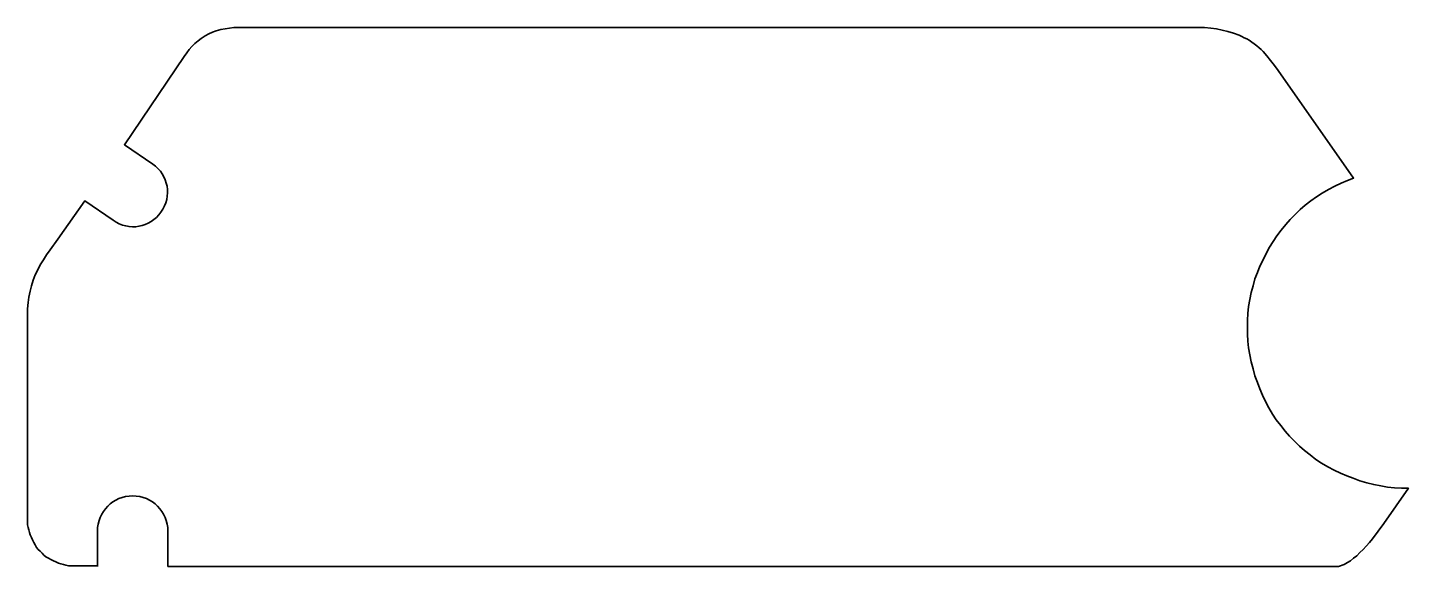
# Model space of a CAD drawing. Header units: millimetres. Extents: x 5 to 277, y 79 to 292.
# Drawn here: x 14.7 to 92.1, y 132.8 to 162.9 of the extents above; entities that cross this region are included whole.
import ezdxf

# ---------------------------------------------------------------- set-up
doc = ezdxf.new("R2010")
doc.units = ezdxf.units.MM
doc.header["$MEASUREMENT"] = 0
doc.layers.add('Livello 1', color=7, linetype='Continuous', lineweight=0)

msp = doc.modelspace()

# ---------------------------------------------------------------- linework, layer by layer
at = {"layer": 'Livello 1', "color": 18, "lineweight": 35, "true_color": 0x000000}
msp.add_open_spline([(18.591, 132.75), (18.591, 132.75), (18.591, 134.726), (18.591, 134.726), (18.591, 135.819), (19.473, 136.701), (20.567, 136.701), (21.661, 136.701), (22.542, 135.819), (22.542, 134.726), (22.542, 134.726), (22.542, 132.75), (22.542, 132.75), (22.542, 132.75), (87.806, 132.75), (87.806, 132.75), (87.806, 132.75), (87.806, 132.75), (87.806, 132.75), (87.806, 132.75), (87.947, 132.75), (87.947, 132.75), (87.947, 132.75), (88.089, 132.75), (88.089, 132.75), (88.089, 132.75), (88.194, 132.75), (88.194, 132.75), (88.194, 132.75), (88.3, 132.786), (88.3, 132.786), (88.3, 132.786), (88.406, 132.821), (88.406, 132.821), (88.406, 132.821), (88.512, 132.856), (88.512, 132.856), (88.512, 132.856), (88.688, 132.962), (88.688, 132.962), (88.688, 132.962), (88.865, 133.068), (88.865, 133.068), (88.865, 133.068), (89.041, 133.209), (89.041, 133.209), (89.041, 133.209), (89.217, 133.35), (89.217, 133.35), (89.217, 133.35), (89.394, 133.526), (89.394, 133.526), (89.394, 133.526), (89.57, 133.703), (89.57, 133.703), (89.57, 133.703), (89.747, 133.879), (89.747, 133.879), (89.747, 133.879), (89.923, 134.091), (89.923, 134.091), (89.923, 134.091), (90.099, 134.303), (90.099, 134.303), (90.099, 134.303), (90.417, 134.726), (90.417, 134.726), (90.417, 134.726), (90.734, 135.149), (90.734, 135.149), (90.734, 135.149), (92.11, 137.125), (92.11, 137.125), (92.11, 137.125), (92.11, 137.125), (92.11, 137.125), (92.11, 137.125), (91.722, 137.125), (91.722, 137.125), (91.722, 137.125), (91.334, 137.16), (91.334, 137.16), (91.334, 137.16), (90.946, 137.195), (90.946, 137.195), (90.946, 137.195), (90.558, 137.266), (90.558, 137.266), (90.558, 137.266), (90.17, 137.336), (90.17, 137.336), (90.17, 137.336), (89.782, 137.442), (89.782, 137.442), (89.782, 137.442), (89.394, 137.548), (89.394, 137.548), (89.394, 137.548), (89.006, 137.689), (89.006, 137.689), (89.006, 137.689), (88.653, 137.83), (88.653, 137.83), (88.653, 137.83), (88.3, 137.971), (88.3, 137.971), (88.3, 137.971), (87.947, 138.148), (87.947, 138.148), (87.947, 138.148), (87.595, 138.324), (87.595, 138.324), (87.595, 138.324), (87.242, 138.536), (87.242, 138.536), (87.242, 138.536), (86.924, 138.748), (86.924, 138.748), (86.924, 138.748), (86.607, 138.994), (86.607, 138.994), (86.607, 138.994), (86.289, 139.241), (86.289, 139.241), (86.289, 139.241), (86.007, 139.488), (86.007, 139.488), (86.007, 139.488), (85.725, 139.771), (85.725, 139.771), (85.725, 139.771), (85.443, 140.053), (85.443, 140.053), (85.443, 140.053), (85.196, 140.335), (85.196, 140.335), (85.196, 140.335), (84.949, 140.653), (84.949, 140.653), (84.949, 140.653), (84.702, 140.97), (84.702, 140.97), (84.702, 140.97), (84.49, 141.288), (84.49, 141.288), (84.49, 141.288), (84.279, 141.64), (84.279, 141.64), (84.279, 141.64), (84.102, 141.993), (84.102, 141.993), (84.102, 141.993), (83.926, 142.346), (83.926, 142.346), (83.926, 142.346), (83.785, 142.699), (83.785, 142.699), (83.785, 142.699), (83.644, 143.051), (83.644, 143.051), (83.644, 143.051), (83.502, 143.439), (83.502, 143.439), (83.502, 143.439), (83.397, 143.828), (83.397, 143.828), (83.397, 143.828), (83.291, 144.216), (83.291, 144.216), (83.291, 144.216), (83.22, 144.604), (83.22, 144.604), (83.22, 144.604), (83.15, 144.992), (83.15, 144.992), (83.15, 144.992), (83.114, 145.38), (83.114, 145.38), (83.114, 145.38), (83.079, 145.768), (83.079, 145.768), (83.079, 145.768), (83.079, 146.156), (83.079, 146.156), (83.079, 146.156), (83.079, 146.544), (83.079, 146.544), (83.079, 146.544), (83.114, 146.932), (83.114, 146.932), (83.114, 146.932), (83.15, 147.32), (83.15, 147.32), (83.15, 147.32), (83.22, 147.708), (83.22, 147.708), (83.22, 147.708), (83.291, 148.096), (83.291, 148.096), (83.291, 148.096), (83.397, 148.484), (83.397, 148.484), (83.397, 148.484), (83.502, 148.872), (83.502, 148.872), (83.502, 148.872), (83.644, 149.225), (83.644, 149.225), (83.644, 149.225), (83.785, 149.578), (83.785, 149.578), (83.785, 149.578), (83.961, 149.931), (83.961, 149.931), (83.961, 149.931), (84.137, 150.283), (84.137, 150.283), (84.137, 150.283), (84.314, 150.636), (84.314, 150.636), (84.314, 150.636), (84.526, 150.954), (84.526, 150.954), (84.526, 150.954), (84.737, 151.271), (84.737, 151.271), (84.737, 151.271), (84.984, 151.589), (84.984, 151.589), (84.984, 151.589), (85.231, 151.906), (85.231, 151.906), (85.231, 151.906), (85.478, 152.188), (85.478, 152.188), (85.478, 152.188), (85.76, 152.471), (85.76, 152.471), (85.76, 152.471), (86.042, 152.753), (86.042, 152.753), (86.042, 152.753), (86.325, 153), (86.325, 153), (86.325, 153), (86.642, 153.247), (86.642, 153.247), (86.642, 153.247), (86.96, 153.458), (86.96, 153.458), (86.96, 153.458), (87.277, 153.67), (87.277, 153.67), (87.277, 153.67), (87.63, 153.882), (87.63, 153.882), (87.63, 153.882), (87.983, 154.058), (87.983, 154.058), (87.983, 154.058), (88.336, 154.234), (88.336, 154.234), (88.336, 154.234), (88.688, 154.376), (88.688, 154.376), (88.688, 154.376), (89.041, 154.517), (89.041, 154.517), (89.041, 154.517), (84.808, 160.549), (84.808, 160.549), (84.808, 160.549), (84.808, 160.549), (84.808, 160.549), (84.808, 160.549), (84.596, 160.831), (84.596, 160.831), (84.596, 160.831), (84.384, 161.114), (84.384, 161.114), (84.384, 161.114), (84.173, 161.361), (84.173, 161.361), (84.173, 161.361), (83.961, 161.608), (83.961, 161.608), (83.961, 161.608), (83.855, 161.713), (83.855, 161.713), (83.855, 161.713), (83.749, 161.819), (83.749, 161.819), (83.749, 161.819), (83.608, 161.925), (83.608, 161.925), (83.608, 161.925), (83.467, 162.031), (83.467, 162.031), (83.467, 162.031), (83.326, 162.137), (83.326, 162.137), (83.326, 162.137), (83.185, 162.243), (83.185, 162.243), (83.185, 162.243), (83.044, 162.313), (83.044, 162.313), (83.044, 162.313), (82.903, 162.384), (82.903, 162.384), (82.903, 162.384), (82.762, 162.454), (82.762, 162.454), (82.762, 162.454), (82.621, 162.525), (82.621, 162.525), (82.621, 162.525), (82.303, 162.631), (82.303, 162.631), (82.303, 162.631), (81.986, 162.736), (81.986, 162.736), (81.986, 162.736), (81.668, 162.807), (81.668, 162.807), (81.668, 162.807), (81.351, 162.878), (81.351, 162.878), (81.351, 162.878), (81.033, 162.913), (81.033, 162.913), (81.033, 162.913), (80.68, 162.948), (80.68, 162.948), (80.68, 162.948), (80.327, 162.948), (80.327, 162.948), (80.327, 162.948), (26.741, 162.948), (26.741, 162.948), (26.741, 162.948), (26.741, 162.948), (26.741, 162.948), (26.741, 162.948), (26.494, 162.948), (26.494, 162.948), (26.494, 162.948), (26.247, 162.948), (26.247, 162.948), (26.247, 162.948), (26, 162.913), (26, 162.913), (26, 162.913), (25.753, 162.878), (25.753, 162.878), (25.753, 162.878), (25.506, 162.842), (25.506, 162.842), (25.506, 162.842), (25.259, 162.772), (25.259, 162.772), (25.259, 162.772), (25.047, 162.701), (25.047, 162.701), (25.047, 162.701), (24.836, 162.595), (24.836, 162.595), (24.836, 162.595), (24.624, 162.489), (24.624, 162.489), (24.624, 162.489), (24.412, 162.348), (24.412, 162.348), (24.412, 162.348), (24.236, 162.207), (24.236, 162.207), (24.236, 162.207), (24.059, 162.066), (24.059, 162.066), (24.059, 162.066), (23.883, 161.89), (23.883, 161.89), (23.883, 161.89), (23.742, 161.713), (23.742, 161.713), (23.742, 161.713), (23.601, 161.537), (23.601, 161.537), (23.601, 161.537), (23.46, 161.325), (23.46, 161.325), (23.46, 161.325), (20.108, 156.386), (20.108, 156.386), (20.108, 156.386), (21.696, 155.293), (21.696, 155.293), (22.578, 154.693), (22.789, 153.494), (22.154, 152.612), (21.555, 151.73), (20.355, 151.518), (19.473, 152.153), (19.473, 152.153), (19.473, 152.153), (19.473, 152.153), (19.473, 152.153), (17.886, 153.247), (17.886, 153.247), (17.886, 153.247), (16.369, 151.095), (16.369, 151.095), (16.369, 151.095), (16.369, 151.095), (16.369, 151.095), (16.369, 151.095), (15.946, 150.495), (15.946, 150.495), (15.946, 150.495), (15.734, 150.213), (15.734, 150.213), (15.734, 150.213), (15.558, 149.931), (15.558, 149.931), (15.558, 149.931), (15.381, 149.648), (15.381, 149.648), (15.381, 149.648), (15.24, 149.366), (15.24, 149.366), (15.24, 149.366), (15.099, 149.084), (15.099, 149.084), (15.099, 149.084), (14.993, 148.802), (14.993, 148.802), (14.993, 148.802), (14.887, 148.484), (14.887, 148.484), (14.887, 148.484), (14.817, 148.167), (14.817, 148.167), (14.817, 148.167), (14.746, 147.849), (14.746, 147.849), (14.746, 147.849), (14.711, 147.532), (14.711, 147.532), (14.711, 147.532), (14.676, 147.179), (14.676, 147.179), (14.676, 147.179), (14.676, 146.826), (14.676, 146.826), (14.676, 146.826), (14.676, 146.473), (14.676, 146.473), (14.676, 146.473), (14.676, 146.368), (14.676, 146.368), (14.676, 146.368), (14.676, 146.262), (14.676, 146.262), (14.676, 146.262), (14.676, 146.156), (14.676, 146.156), (14.676, 146.156), (14.676, 146.05), (14.676, 146.05), (14.676, 146.05), (14.676, 135.855), (14.676, 135.855), (14.676, 135.855), (14.676, 135.855), (14.676, 135.855), (14.676, 135.855), (14.676, 135.537), (14.676, 135.537), (14.676, 135.537), (14.676, 135.22), (14.676, 135.22), (14.676, 135.22), (14.676, 135.079), (14.676, 135.079), (14.676, 135.079), (14.711, 134.938), (14.711, 134.938), (14.711, 134.938), (14.746, 134.796), (14.746, 134.796), (14.746, 134.796), (14.781, 134.655), (14.781, 134.655), (14.781, 134.655), (14.817, 134.514), (14.817, 134.514), (14.817, 134.514), (14.887, 134.373), (14.887, 134.373), (14.887, 134.373), (14.958, 134.232), (14.958, 134.232), (14.958, 134.232), (15.028, 134.091), (15.028, 134.091), (15.028, 134.091), (15.099, 133.95), (15.099, 133.95), (15.099, 133.95), (15.169, 133.809), (15.169, 133.809), (15.169, 133.809), (15.275, 133.703), (15.275, 133.703), (15.275, 133.703), (15.381, 133.597), (15.381, 133.597), (15.381, 133.597), (15.487, 133.491), (15.487, 133.491), (15.487, 133.491), (15.593, 133.385), (15.593, 133.385), (15.593, 133.385), (15.699, 133.28), (15.699, 133.28), (15.699, 133.28), (15.84, 133.209), (15.84, 133.209), (15.84, 133.209), (15.981, 133.138), (15.981, 133.138), (15.981, 133.138), (16.122, 133.068), (16.122, 133.068), (16.122, 133.068), (16.263, 132.997), (16.263, 132.997), (16.263, 132.997), (16.404, 132.927), (16.404, 132.927), (16.404, 132.927), (16.545, 132.891), (16.545, 132.891), (16.545, 132.891), (16.686, 132.856), (16.686, 132.856), (16.686, 132.856), (16.828, 132.821), (16.828, 132.821), (16.828, 132.821), (16.969, 132.786), (16.969, 132.786), (16.969, 132.786), (17.11, 132.786), (17.11, 132.786), (17.11, 132.786), (17.251, 132.786), (17.251, 132.786), (17.251, 132.786), (17.568, 132.786), (17.568, 132.786), (17.568, 132.786), (18.591, 132.786), (18.591, 132.786), (18.591, 132.786), (18.591, 132.75), (18.591, 132.75)], degree=3, knots=[0, 0, 0, 0, 1, 1, 1, 2, 2, 2, 3, 3, 3, 4, 4, 4, 5, 5, 5, 6, 6, 6, 7, 7, 7, 8, 8, 8, 9, 9, 9, 10, 10, 10, 11, 11, 11, 12, 12, 12, 13, 13, 13, 14, 14, 14, 15, 15, 15, 16, 16, 16, 17, 17, 17, 18, 18, 18, 19, 19, 19, 20, 20, 20, 21, 21, 21, 22, 22, 22, 23, 23, 23, 24, 24, 24, 25, 25, 25, 26, 26, 26, 27, 27, 27, 28, 28, 28, 29, 29, 29, 30, 30, 30, 31, 31, 31, 32, 32, 32, 33, 33, 33, 34, 34, 34, 35, 35, 35, 36, 36, 36, 37, 37, 37, 38, 38, 38, 39, 39, 39, 40, 40, 40, 41, 41, 41, 42, 42, 42, 43, 43, 43, 44, 44, 44, 45, 45, 45, 46, 46, 46, 47, 47, 47, 48, 48, 48, 49, 49, 49, 50, 50, 50, 51, 51, 51, 52, 52, 52, 53, 53, 53, 54, 54, 54, 55, 55, 55, 56, 56, 56, 57, 57, 57, 58, 58, 58, 59, 59, 59, 60, 60, 60, 61, 61, 61, 62, 62, 62, 63, 63, 63, 64, 64, 64, 65, 65, 65, 66, 66, 66, 67, 67, 67, 68, 68, 68, 69, 69, 69, 70, 70, 70, 71, 71, 71, 72, 72, 72, 73, 73, 73, 74, 74, 74, 75, 75, 75, 76, 76, 76, 77, 77, 77, 78, 78, 78, 79, 79, 79, 80, 80, 80, 81, 81, 81, 82, 82, 82, 83, 83, 83, 84, 84, 84, 85, 85, 85, 86, 86, 86, 87, 87, 87, 88, 88, 88, 89, 89, 89, 90, 90, 90, 91, 91, 91, 92, 92, 92, 93, 93, 93, 94, 94, 94, 95, 95, 95, 96, 96, 96, 97, 97, 97, 98, 98, 98, 99, 99, 99, 100, 100, 100, 101, 101, 101, 102, 102, 102, 103, 103, 103, 104, 104, 104, 105, 105, 105, 106, 106, 106, 107, 107, 107, 108, 108, 108, 109, 109, 109, 110, 110, 110, 111, 111, 111, 112, 112, 112, 113, 113, 113, 114, 114, 114, 115, 115, 115, 116, 116, 116, 117, 117, 117, 118, 118, 118, 119, 119, 119, 120, 120, 120, 121, 121, 121, 122, 122, 122, 123, 123, 123, 124, 124, 124, 125, 125, 125, 126, 126, 126, 127, 127, 127, 128, 128, 128, 129, 129, 129, 130, 130, 130, 131, 131, 131, 132, 132, 132, 133, 133, 133, 134, 134, 134, 135, 135, 135, 136, 136, 136, 137, 137, 137, 138, 138, 138, 139, 139, 139, 140, 140, 140, 141, 141, 141, 142, 142, 142, 143, 143, 143, 144, 144, 144, 145, 145, 145, 146, 146, 146, 147, 147, 147, 148, 148, 148, 149, 149, 149, 150, 150, 150, 151, 151, 151, 152, 152, 152, 153, 153, 153, 154, 154, 154, 155, 155, 155, 156, 156, 156, 157, 157, 157, 158, 158, 158, 159, 159, 159, 160, 160, 160, 161, 161, 161, 162, 162, 162, 163, 163, 163, 164, 164, 164, 165, 165, 165, 166, 166, 166, 167, 167, 167, 168, 168, 168, 169, 169, 169, 170, 170, 170, 171, 171, 171, 172, 172, 172, 173, 173, 173, 174, 174, 174, 175, 175, 175, 176, 176, 176, 177, 177, 177, 178, 178, 178, 179, 179, 179, 180, 180, 180, 181, 181, 181, 182, 182, 182, 183, 183, 183, 184, 184, 184, 185, 185, 185, 186, 186, 186, 187, 187, 187, 188, 188, 188, 189, 189, 189, 189], dxfattribs=at)

doc.saveas('drawing.dxf')
